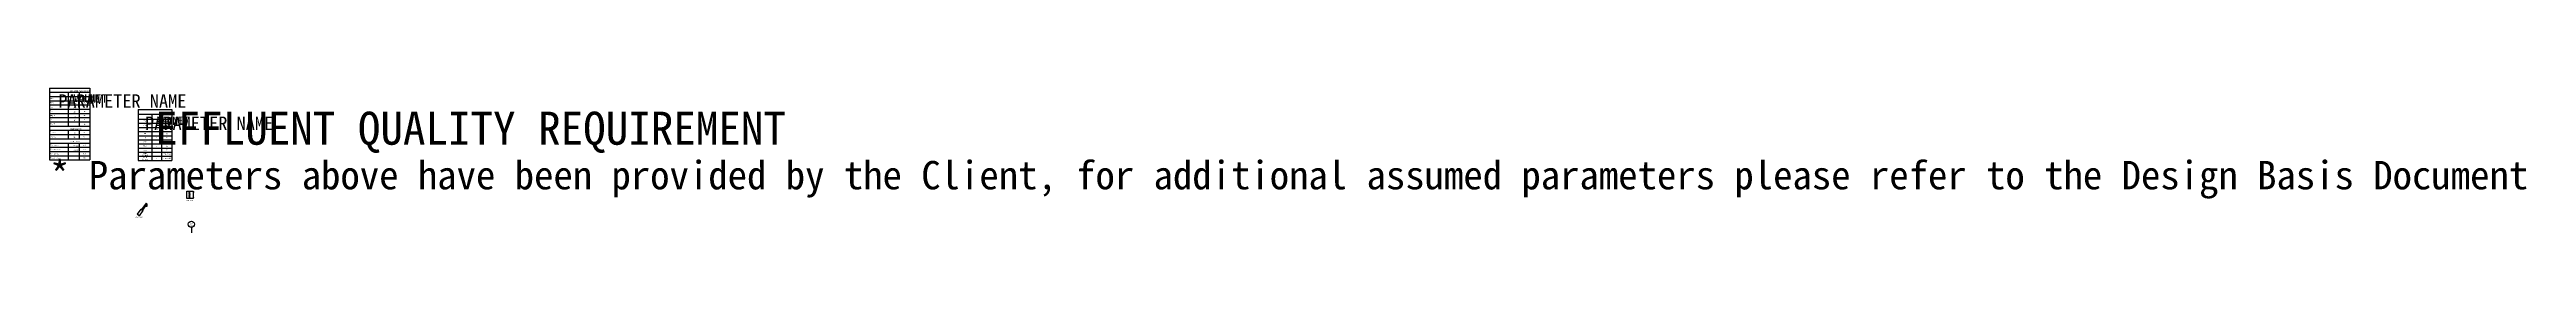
# Model space of a CAD drawing. Extents: x 2684 to 7761, y 1353 to 2487.
# Drawn here: x 2781 to 7568, y 2206 to 2487 of the extents above; entities that cross this region are included whole.
import ezdxf
from ezdxf.enums import TextEntityAlignment as Align

# ---------------------------------------------------------------- set-up
doc = ezdxf.new("R2018")
doc.units = 0
doc.header["$LTSCALE"] = 0.25
for name, color, linetype, lineweight, true_color in [('equipment', 5, 'Continuous', 25, 0x0000ff), ('instrumentation', 7, 'Continuous', 25, 0xffffff), ('Text', 7, 'Continuous', 25, 0xffffff)]:
    doc.layers.add(name, color=color, linetype=linetype, lineweight=lineweight, true_color=true_color)
doc.styles.add('Organica', font='arial.ttf')
doc.styles.add('RefPIDEfluent$0$Organica', font='arial.ttf')
doc.styles.add('RefPIDInfluent$0$Organica', font='arial.ttf')

# ---------------------------------------------------------------- blocks, each defined once
blk = doc.blocks.new('*U53')
at = {"color": 4}
blk.add_line((0, 11), (0, 0), dxfattribs=at)
blk.add_circle((0, 17), 6, dxfattribs=at)
at = {"style": 'Organica', "width": 0.9}
for tag, flags, p in [('NOTE_CHINESE', 9, (31.2, 56.4)), ('MANUFACTURE', 9, (31.2, 50.4)), ('SPECIFICATION', 9, (31.2, 47.4)), ('AREA_CODE', 9, (31.2, 62.4)), ('EQUIP_TYPE', 9, (31.2, 65.4)), ('MODEL', 9, (31.2, 53.4)), ('NOTE', 9, (31.2, 59.4)), ('TAG_ID', 8, (0, 19)), ('TAG', 8, (0, 15)), ('PROCESSUNITAREA', 9, (31.2, 26.4)), ('AO', 9, (31.2, 35.4)), ('DO', 9, (31.2, 41.4)), ('PO', 9, (31.2, 29.4)), ('PB', 9, (31.2, 32.4)), ('AI', 9, (31.2, 38.4)), ('DI', 9, (31.2, 44.4))]:
    blk.add_attdef(tag, text='', height=2, dxfattribs=dict(at, flags=flags)).set_placement(p, align=Align.MIDDLE_CENTER)
blk = doc.blocks.new('*U31')
for p, q in [((3.2, 12.9), (-4.1, 2.9)), ((0, 0), (-4.1, 2.9)), ((7.2, 10), (0, 0)), ((3.2, 12.9), (7.2, 10)), ((13.2, 24.2), (4.4, 12.1)), ((14.8, 23), (6, 10.9)), ((12.8, 20.3), (12.8, 17.9)), ((14.8, 17.9), (12.8, 17.9)), ((13.2, 24.2), (14.8, 23)), ((14.8, 23), (14.8, 17.9))]:
    blk.add_line(p, q)
at = {"char_height": 2, "width": 5.34, "attachment_point": 6, "line_spacing_factor": 0.9, "style": 'Organica'}
for insert in [(-2.9, -3.2), (1.8, -3.2)]:
    blk.add_mtext('{\\W0.9;-}', dxfattribs=dict(at, insert=insert))
at = {"style": 'Organica', "flags": 1}
for tag, p in [('CONSUMED_POWER', (35.8, 64.1)), ('INSTALLED_POWER', (35.8, 67.1)), ('MATERIAL_COVER', (35.8, 70.3)), ('MATERIAL_FRAME', (35.8, 79.4)), ('MATERIAL_FIXED', (35.8, 76.4)), ('MATERIAL_BARS', (35.8, 73.4)), ('NOTE_CHINESE', (35.8, 82.4)), ('MANUFACTURE', (35.8, 57.9)), ('UNIT_SPACING', (35.8, 54.7)), ('SP_SPACING', (35.8, 51.7)), ('EQUIP_TYPE', (35.8, 88.4)), ('UNIT_FLOW', (35.8, 48.6)), ('MODEL', (35.8, 61)), ('NOTE', (35.8, 85.4)), ('PROCESSUNITAREA', (36.1, 15.1)), ('CHANNELWIDTH', (35.8, 42.5)), ('RUNNINGHOURS', (36.1, 36)), ('SP_FLOW', (35.8, 45.6)), ('STB_DTY', (36.1, 39)), ('AO', (36.1, 24)), ('DO', (36.1, 30)), ('PO', (36.1, 18)), ('PB', (36.1, 21)), ('AI', (36.1, 27)), ('DI', (36.1, 33))]:
    blk.add_attdef(tag, text='', height=2, dxfattribs=at).set_placement(p, align=Align.MIDDLE_CENTER)
at = {"style": 'Organica'}
for tag, p in [('AREA_CODE', (-3.8, -3.2)), ('TAG_ID', (0.7, -3.2))]:
    blk.add_attdef(tag, text='', height=2, dxfattribs=at).set_placement(p, align=Align.MIDDLE_RIGHT)
at = {"style": 'Organica', "width": 0.9, "flags": 8}
blk.add_attdef('TAG', text='', height=2, dxfattribs=at).set_placement((4.1, -3.2), align=Align.MIDDLE_CENTER)
blk = doc.blocks.new('*U30')
for p, q in [((-2.1, 11.3), (0.3, 12.6)), ((-2.1, 11.3), (0.3, 9.9)), ((-2.1, 8.5), (0.3, 9.9)), ((-2.1, 8.5), (0.3, 7.1)), ((-2.1, 5.7), (0.3, 7.1)), ((-2.1, 5.7), (0.3, 4.3)), ((-2.1, 2.9), (0.3, 4.3)), ((-2.1, 2.9), (0.3, 1.5)), ((6, 12.6), (7, 12.6)), ((6, 1.5), (7, 1.5)), ((7, 12.6), (7, 13.1)), ((7, 12.6), (7, 12.1)), ((7, 1.5), (7, 2)), ((7, 1.5), (7, 1))]:
    blk.add_line(p, q)
blk.add_lwpolyline([(-6, 14.2), (6, 14.2), (6, 0), (-6, 0)], close=True)
at = {"char_height": 2, "width": 5.34, "attachment_point": 6, "line_spacing_factor": 0.9, "style": 'Organica'}
for insert in [(-3.2, -3.8), (1.2, -3.8)]:
    blk.add_mtext('{\\W0.9;-}', dxfattribs=dict(at, insert=insert))
at = {"style": 'Organica', "flags": 1}
for tag, p in [('CONSUMED_POWER', (0.1, 69.1)), ('INSTALLED_POWER', (0.1, 72.1)), ('PROCESSUNITAREA', (0.6, 50.9)), ('UNIT_CAPACITY', (0.1, 59.8)), ('RUNNINGHOURS', (0.7, 53.8)), ('NOTE_CHINESE', (0.1, 78.4)), ('MANUFACTURE', (0.1, 62.9)), ('SP_CAPACITY', (0.1, 56.8)), ('EQUIP_TYPE', (0.1, 84.4)), ('MATERIAL', (0.1, 75.3)), ('MODEL', (0.1, 66)), ('NOTE', (0.1, 81.4))]:
    blk.add_attdef(tag, text='', height=2, dxfattribs=at).set_placement(p, align=Align.MIDDLE_CENTER)
at = {"style": 'Organica', "width": 0.9}
for tag, p in [('AREA_CODE', (-4.2, -3.8)), ('TAG_ID', (0.3, -3.8))]:
    blk.add_attdef(tag, text='', height=2, dxfattribs=at).set_placement(p, align=Align.MIDDLE_RIGHT)
at = {"style": 'Organica', "width": 0.9, "flags": 8}
blk.add_attdef('TAG', text='', height=2, dxfattribs=at).set_placement((3.5, -3.8), align=Align.MIDDLE_CENTER)
blk = doc.blocks.new('RefPIDInfluent')
at = {"layer": 'Text', "color": 5, "lineweight": 25, "ltscale": 0.25}
for p, q in [((-78, 65.6), (0, 65.6)), ((-78, 65.6), (-78, -73.8)), ((-78, 57.4), (0, 57.4)), ((-78, 49.2), (0, 49.2)), ((-42, 57.4), (-42, -8.2)), ((-21, 57.4), (-21, -8.2)), ((0, 65.6), (0, -73.8)), ((-78, 41), (0, 41)), ((-78, 32.8), (0, 32.8)), ((-78, 24.6), (0, 24.6)), ((-78, 16.4), (0, 16.4)), ((-78, 8.2), (0, 8.2)), ((-78, 0), (0, 0)), ((-78, -8.2), (0, -8.2)), ((-78, -16.4), (0, -16.4)), ((-78, -24.6), (0, -24.6)), ((-78, -32.8), (0, -32.8)), ((-78, -41), (0, -41)), ((-42, -16.4), (-42, -32.8)), ((-42, -41), (-42, -73.8)), ((-21, -16.4), (-21, -32.8)), ((-21, -41), (-21, -73.8)), ((-78, -49.2), (0, -49.2)), ((-78, -57.4), (0, -57.4)), ((-78, -65.6), (0, -65.6)), ((-78, -73.8), (0, -73.8))]:
    blk.add_line(p, q, dxfattribs=at)
at = {"lineweight": 30, "flags": 104}
for tag, height, p in [('PARAM', 2.5, (-61.1, 53.3)), ('NAME1', 2.5, (-37.9, 61.3)), ('VALUE', 2.5, (-31.6, 53.2)), ('UNIT', 2.5, (-10, 53.2)), ('TSS', 2, (-31.5, 28.7)), ('TN', 2, (-31.5, 20.5)), ('NH4N', 2, (-31.5, 12.3)), ('COD', 2, (-31.5, 45)), ('TP', 2, (-31.5, 4.1)), ('BOD5', 2, (-31.5, 36.8)), ('NAME3', 2.5, (-37.9, -12.3)), ('NAME2', 2.5, (-37.7, -36.8)), ('PO4_3_P', 2, (-31.5, -4.1)), ('TMIN', 2, (-31.5, -20.5)), ('TMAX', 2, (-31.5, -28.7)), ('QAVG', 2, (-31.5, -45.3)), ('QPEAKDH', 2, (-31.5, -53.3)), ('QPEAKD', 2, (-31.5, -61.5)), ('QPEAK', 2, (-31.5, -69.7))]:
    blk.add_attdef(tag, text='', height=height, dxfattribs=at).set_placement(p, align=Align.MIDDLE_CENTER)
blk.add_attdef('i18N-PID-0003', text='', height=2.5, dxfattribs=at).set_placement((-77, -75.8), align=Align.TOP_LEFT)
at = {"layer": 'Text', "color": 5, "char_height": 2, "style": 'RefPIDInfluent$0$Organica'}
for s, insert, width, attachment_point in [('C{\\fArial|b0|i0|c238|p34;OD}', (-76.5, 45.1), 32, 4), ('TSS', (-76.5, 28.7), 32, 4), ('TKN', (-76.5, 20.5), 32, 4), ('T{\\fArial|b0|i0|c238|p34;P}', (-76.5, 4.1), 32, 4), ('\\A1;BOD{\\H0.7x;\\S^ 5;}', (-76.5, 36.9), 32, 4), ('\\A1;NH{\\H0.7x;\\S^ 4;\\S+^ ;}-N', (-76.5, 12.3), 32, 4), ('mg/{\\fArial|b0|i0|c238|p34;l}', (-10.5, 45.1), 18, 5), ('mg/{\\fArial|b0|i0|c238|p34;l}', (-10.5, 36.9), 18, 5), ('mg/{\\fArial|b0|i0|c238|p34;l}', (-10.5, 28.7), 18, 5), ('mg/{\\fArial|b0|i0|c238|p34;l}', (-10.5, 20.5), 18, 5), ('mg/{\\fArial|b0|i0|c238|p34;l}', (-10.5, 12.3), 11.521, 5), ('mg/{\\fArial|b0|i0|c238|p34;l}', (-10.5, 4.1), 11.521, 5), ('\\A1;T{\\H0.7x;\\S^ minimum;}', (-76.5, -20.5), 32, 4), ('\\A1;T{\\H0.7x;\\S^ maximum;}', (-76.5, -28.7), 32, 4), ('\\A1;Q{\\H0.7x;\\S^ Design;\\H1.42857x; \\H0.7x;\\S^ Average;}', (-76.5, -45.1), 32, 4), ('\\A1;{\\fArial|b0|i0|c238|p34;PO\\fArial|b0|i0|c0|p34;\\H0.7x;\\S^ 4;\\fArial|b0|i0|c238|p34;\\S3^ ;}-{\\fArial|b0|i0|c238|p34;P}', (-76.5, -4.1), 32, 4), ('\\A1;m{\\H0.7x;\\S3^ ;}/d', (-10.5, -45.1), 18, 5), ('mg/{\\fArial|b0|i0|c238|p34;l}', (-10.5, -4.1), 11.521, 5), ('°C', (-10.5, -20.5), 18, 5), ('°C', (-10.5, -28.7), 18, 5), ('\\A1;Q{\\H0.7x;\\S^ Peak Dry Wheather;}', (-76.5, -53.3), 32, 4), ('\\A1;Q{\\H0.7x;\\S^ Peak Daily Flow;}', (-76.5, -61.5), 32, 4), ('\\A1;Q{\\H0.7x;\\S^ Peak Hourly Flow;}', (-76.5, -69.7), 32, 4), ('\\A1;m{\\H0.7x;\\S3^ ;}/h', (-10.5, -53.3), 18, 5), ('\\A1;m{\\H0.7x;\\S3^ ;}/d', (-10.5, -61.5), 18, 5), ('\\A1;m{\\H0.7x;\\S3^ ;}/{\\fArial|b0|i0|c238|p34;h}', (-10.5, -69.7), 18, 5)]:
    blk.add_mtext(s, dxfattribs=dict(at, insert=insert, width=width, attachment_point=attachment_point))
blk = doc.blocks.new('RefPIDEfluent')
at = {"layer": 'Text', "color": 5, "lineweight": 25, "ltscale": 0.25}
for p, q in [((0, 51), (65, 51)), ((0, 51), (0, -48)), ((65, 51), (65, -48)), ((0, 42), (65, 42)), ((0, 32), (65, 32)), ((0, 24), (65, 24)), ((0, 16), (65, 16)), ((0, 8), (65, 8)), ((0, 0), (65, 0)), ((26, 42), (26, -48)), ((45, 42), (45, -48)), ((0, -8), (65, -8)), ((0, -16), (65, -16)), ((0, -24), (65, -24)), ((0, -32), (65, -32)), ((0, -40), (65, -40)), ((0, -48), (65, -48))]:
    blk.add_line(p, q, dxfattribs=at)
at = {"lineweight": 30, "flags": 104}
for tag, p in [('NAME1', (32.5, 46.5)), ('PARAM', (13, 37)), ('VALUE', (35.5, 37)), ('UNIT', (55, 37))]:
    blk.add_attdef(tag, text='', height=2.5, dxfattribs=at).set_placement(p, align=Align.MIDDLE_CENTER)
for tag, p in [('COD_COMPL', (34.3, 29.3)), ('TSS_compl', (34.3, 13.3)), ('BOD_compl', (34.3, 21.3)), ('N_tot_compl', (34.3, 5.3)), ('Ammonia_compl', (34.3, -10.7)), ('TC_COMPL', (34.3, -42.7)), ('P_tot_compl', (34.3, -2.7)), ('NITRATE_COMPL', (34.3, -18.7)), ('FOG_COMPL', (34.3, -26.7)), ('FC_COMPL', (34.3, -34.7))]:
    blk.add_attdef(tag, text='', height=2, dxfattribs=at).set_placement(p, align=Align.TOP_CENTER)
at = {"layer": 'Text', "color": 5, "char_height": 2, "attachment_point": 5, "style": 'RefPIDEfluent$0$Organica'}
for s, insert, width in [('\\A1;BOD{\\H0.7x;\\S^ 5;}', (13, 20), 14.914), ('COD', (13, 28), 14.914), ('TSS', (13, 12), 14.914), ('\\A1;TN', (13, 4), 14.914), ('mg/l', (55, 28), 11.521), ('mg/l', (55, 20), 11.521), ('mg/l', (55, 12), 11.521), ('mg/l', (55, 4), 11.521), ('Fecal Coliforms', (13, -36), 14.914), ('Total Coliforms', (13, -44), 14.914), ('NH4-N', (13, -12), 14.914), ('\\A1;NO{\\H0.7x;\\S^ 3;}-N', (13, -20), 14.914), ('FOG', (13, -28), 14.914), ('TP', (13, -4), 14.914), ('MPN/100dl', (55, -36), 11.521), ('MPN/100dl', (55, -44), 11.521), ('mg/l', (55, -4), 11.521), ('mg/l', (55, -12), 11.521), ('mg/l', (55, -20), 11.521), ('mg/l', (55, -28), 11.521)]:
    blk.add_mtext(s, dxfattribs=dict(at, insert=insert, width=width))

msp = doc.modelspace()

# ---------------------------------------------------------------- block references
ref = msp.add_blockref('RefPIDInfluent', (2859.1, 2421))
lines = msp.add_mtext('430', dxfattribs={"insert": (2827.6, 2466), "char_height": 2.5, "attachment_point": 1})
ref.add_attrib('COD', '', (2827.6, 2466), dxfattribs={"flags": 104}).embed_mtext(lines)
lines = msp.add_mtext('230', dxfattribs={"insert": (2827.6, 2457.8), "char_height": 2.5, "attachment_point": 1})
ref.add_attrib('BOD5', '', (2827.6, 2457.8), dxfattribs={"flags": 104}).embed_mtext(lines)
lines = msp.add_mtext('240', dxfattribs={"insert": (2827.6, 2449.7), "char_height": 2.5, "attachment_point": 1})
ref.add_attrib('TSS', '', (2827.6, 2449.7), dxfattribs={"flags": 104}).embed_mtext(lines)
lines = msp.add_mtext('45', dxfattribs={"insert": (2827.6, 2441.4), "char_height": 2.5, "attachment_point": 1})
ref.add_attrib('TN', '', (2827.6, 2441.4), dxfattribs={"flags": 104}).embed_mtext(lines)
lines = msp.add_mtext('10', dxfattribs={"insert": (2827.6, 2425.1), "char_height": 2.5, "attachment_point": 1})
ref.add_attrib('TP', '', (2827.6, 2425.1), dxfattribs={"flags": 104}).embed_mtext(lines)
lines = msp.add_mtext('27', dxfattribs={"insert": (2827.6, 2433.3), "char_height": 2.5, "attachment_point": 1})
ref.add_attrib('NH4N', '', (2827.6, 2433.3), dxfattribs={"flags": 104}).embed_mtext(lines)
lines = msp.add_mtext('13', dxfattribs={"insert": (2827.6, 2400.5), "char_height": 2.5, "attachment_point": 1})
ref.add_attrib('TMIN', '', (2827.6, 2400.5), dxfattribs={"flags": 104}).embed_mtext(lines)
lines = msp.add_mtext('55,000', dxfattribs={"insert": (2827.6, 2375.7), "char_height": 2.5, "attachment_point": 1})
ref.add_attrib('QAVG', '', (2827.6, 2375.7), dxfattribs={"flags": 104}).embed_mtext(lines)
lines = msp.add_mtext('-', dxfattribs={"insert": (2827.6, 2351.3), "char_height": 2.5, "attachment_point": 1})
ref.add_attrib('QPEAK', '', (2827.6, 2351.3), dxfattribs={"flags": 104}).embed_mtext(lines)
lines = msp.add_mtext('25', dxfattribs={"insert": (2827.6, 2392.3), "char_height": 2.5, "attachment_point": 1})
ref.add_attrib('TMAX', '', (2827.6, 2392.3), dxfattribs={"flags": 104}).embed_mtext(lines)
lines = msp.add_mtext('-', dxfattribs={"insert": (2827.6, 2359.5), "char_height": 2.5, "attachment_point": 1})
ref.add_attrib('QPEAKD', '', (2827.6, 2359.5), dxfattribs={"flags": 104}).embed_mtext(lines)
lines = msp.add_mtext('INFLUENT WASTEWATER', dxfattribs={"insert": (2821.2, 2482.2), "char_height": 2.5, "attachment_point": 1})
ref.add_attrib('NAME1', '', (2821.2, 2482.2), dxfattribs={"flags": 104}).embed_mtext(lines)
lines = msp.add_mtext('FLOW DATA', dxfattribs={"insert": (2821.4, 2384.2), "char_height": 2.5, "attachment_point": 1})
ref.add_attrib('NAME2', '', (2821.4, 2384.2), dxfattribs={"flags": 104}).embed_mtext(lines)
lines = msp.add_mtext('* Parameters above have been provided by the Client, for additional assumed parameters please refer to the Design Basis Document', dxfattribs={"insert": (2782.1, 2345.2), "char_height": 55, "attachment_point": 1})
ref.add_attrib('i18N-PID-0003', '', (2782.1, 2345.2), dxfattribs={"flags": 104}).embed_mtext(lines)
lines = msp.add_mtext('UNIT', dxfattribs={"insert": (2849.1, 2474.1), "char_height": 16, "attachment_point": 1})
ref.add_attrib('UNIT', '', (2849.1, 2474.1), dxfattribs={"flags": 104}).embed_mtext(lines)
lines = msp.add_mtext('VALUE', dxfattribs={"insert": (2827.5, 2474.2), "char_height": 15, "attachment_point": 1})
ref.add_attrib('VALUE', '', (2827.5, 2474.2), dxfattribs={"flags": 104}).embed_mtext(lines)
lines = msp.add_mtext('PARAMETER NAME', dxfattribs={"insert": (2798, 2474.3), "char_height": 26, "attachment_point": 1})
ref.add_attrib('PARAM', '', (2798, 2474.3), dxfattribs={"flags": 104}).embed_mtext(lines)
lines = msp.add_mtext('TEMPERATURE', dxfattribs={"insert": (2821.2, 2408.6), "char_height": 2.5, "attachment_point": 1})
ref.add_attrib('NAME3', '', (2821.2, 2408.6), dxfattribs={"flags": 104}).embed_mtext(lines)
lines = msp.add_mtext('-', dxfattribs={"insert": (2827.6, 2416.9), "char_height": 2.5, "attachment_point": 1})
ref.add_attrib('PO4_3_P', '', (2827.6, 2416.9), dxfattribs={"flags": 104}).embed_mtext(lines)
lines = msp.add_mtext('4,043', dxfattribs={"insert": (2827.6, 2367.7), "char_height": 2.5, "attachment_point": 1})
ref.add_attrib('QPEAKDH', '', (2827.6, 2367.7), dxfattribs={"flags": 104}).embed_mtext(lines)
ref = msp.add_blockref('RefPIDEfluent', (2952.7, 2394.2))
lines = msp.add_mtext('UNIT', dxfattribs={"insert": (3007.7, 2431.2), "char_height": 16, "attachment_point": 1})
ref.add_attrib('UNIT', '', (3007.7, 2431.2), dxfattribs={"flags": 104}).embed_mtext(lines)
lines = msp.add_mtext('VALUE', dxfattribs={"insert": (2988.2, 2431.2), "char_height": 15, "attachment_point": 1})
ref.add_attrib('VALUE', '', (2988.2, 2431.2), dxfattribs={"flags": 104}).embed_mtext(lines)
lines = msp.add_mtext('PARAMETER NAME', dxfattribs={"insert": (2965.7, 2431.2), "char_height": 26, "attachment_point": 1})
ref.add_attrib('PARAM', '', (2965.7, 2431.2), dxfattribs={"flags": 104}).embed_mtext(lines)
lines = msp.add_mtext('EFFLUENT QUALITY REQUIREMENT', dxfattribs={"insert": (2985.2, 2440.7), "char_height": 64, "attachment_point": 1})
ref.add_attrib('NAME1', '', (2985.2, 2440.7), dxfattribs={"flags": 104}).embed_mtext(lines)
lines = msp.add_mtext('10', dxfattribs={"insert": (2987, 2415.4), "char_height": 2.5, "attachment_point": 1})
ref.add_attrib('BOD_compl', '', (2987, 2415.4), dxfattribs={"flags": 104}).embed_mtext(lines)
lines = msp.add_mtext('10', dxfattribs={"insert": (2987, 2407.4), "char_height": 2.5, "attachment_point": 1})
ref.add_attrib('TSS_compl', '', (2987, 2407.4), dxfattribs={"flags": 104}).embed_mtext(lines)
lines = msp.add_mtext('-', dxfattribs={"insert": (2987, 2399.5), "char_height": 2.5, "attachment_point": 1})
ref.add_attrib('N_tot_compl', '', (2987, 2399.5), dxfattribs={"flags": 104}).embed_mtext(lines)
lines = msp.add_mtext('-', dxfattribs={"insert": (2987, 2391.5), "char_height": 2.5, "attachment_point": 1})
ref.add_attrib('P_tot_compl', '', (2987, 2391.5), dxfattribs={"flags": 104}).embed_mtext(lines)
lines = msp.add_mtext('-', dxfattribs={"insert": (2987, 2383.5), "char_height": 2.5, "attachment_point": 1})
ref.add_attrib('Ammonia_compl', '', (2987, 2383.5), dxfattribs={"flags": 104}).embed_mtext(lines)
lines = msp.add_mtext('-', dxfattribs={"insert": (2987, 2375.4), "char_height": 2.5, "attachment_point": 1})
ref.add_attrib('NITRATE_COMPL', '', (2987, 2375.4), dxfattribs={"flags": 104}).embed_mtext(lines)
lines = msp.add_mtext('-', dxfattribs={"insert": (2987, 2367.4), "char_height": 2.5, "attachment_point": 1})
ref.add_attrib('FOG_COMPL', '', (2987, 2367.4), dxfattribs={"flags": 104}).embed_mtext(lines)
lines = msp.add_mtext('-', dxfattribs={"insert": (2987, 2359.4), "char_height": 2.5, "attachment_point": 1})
ref.add_attrib('FC_COMPL', '', (2987, 2359.4), dxfattribs={"flags": 104}).embed_mtext(lines)
lines = msp.add_mtext('-', dxfattribs={"insert": (2987, 2351.4), "char_height": 2.5, "attachment_point": 1})
ref.add_attrib('TC_COMPL', '', (2987, 2351.4), dxfattribs={"flags": 104}).embed_mtext(lines)
lines = msp.add_mtext('50', dxfattribs={"insert": (2987, 2423.4), "char_height": 2.5, "attachment_point": 1})
ref.add_attrib('COD_COMPL', '', (2987, 2423.4), dxfattribs={"flags": 104}).embed_mtext(lines)
at = {"layer": 'equipment'}
ref = msp.add_blockref('*U31', (2954.5, 2239.1), dxfattribs=at)
ref.add_attrib('TAG', '000', dxfattribs={"layer": '0', "height": 2, "style": 'Organica', "width": 0.9}).set_placement((2958.6, 2235.9), align=Align.MIDDLE_CENTER)
ref.add_attrib('AREA_CODE', '00', dxfattribs={"layer": '0', "height": 2, "style": 'Organica'}).set_placement((2950.7, 2235.9), align=Align.MIDDLE_RIGHT)
ref.add_attrib('TAG_ID', 'SF', dxfattribs={"layer": '0', "height": 2, "style": 'Organica'}).set_placement((2955.2, 2235.9), align=Align.MIDDLE_RIGHT)
ref = msp.add_blockref('*U30', (3052.7, 2272.5), dxfattribs=at)
ref.add_attrib('TAG', '000', dxfattribs={"layer": '0', "height": 2, "style": 'Organica', "width": 0.9}).set_placement((3056.1, 2268.7), align=Align.MIDDLE_CENTER)
ref.add_attrib('AREA_CODE', '00', dxfattribs={"layer": '0', "height": 2, "style": 'Organica', "width": 0.9}).set_placement((3048.4, 2268.7), align=Align.MIDDLE_RIGHT)
ref.add_attrib('TAG_ID', 'BH', dxfattribs={"layer": '0', "height": 2, "style": 'Organica', "width": 0.9}).set_placement((3053, 2268.7), align=Align.MIDDLE_RIGHT)
at = {"layer": 'instrumentation'}
ref = msp.add_blockref('*U53', (3055.3, 2205.6), dxfattribs=at)
ref.add_attrib('TAG', '000', dxfattribs={"layer": '0', "height": 2, "style": 'Organica', "width": 0.9}).set_placement((3055.3, 2220.6), align=Align.MIDDLE_CENTER)
ref.add_attrib('TAG_ID', 'LSH', dxfattribs={"layer": '0', "height": 2, "style": 'Organica', "width": 0.9}).set_placement((3055.3, 2224.6), align=Align.MIDDLE_CENTER)

doc.saveas('drawing.dxf')
